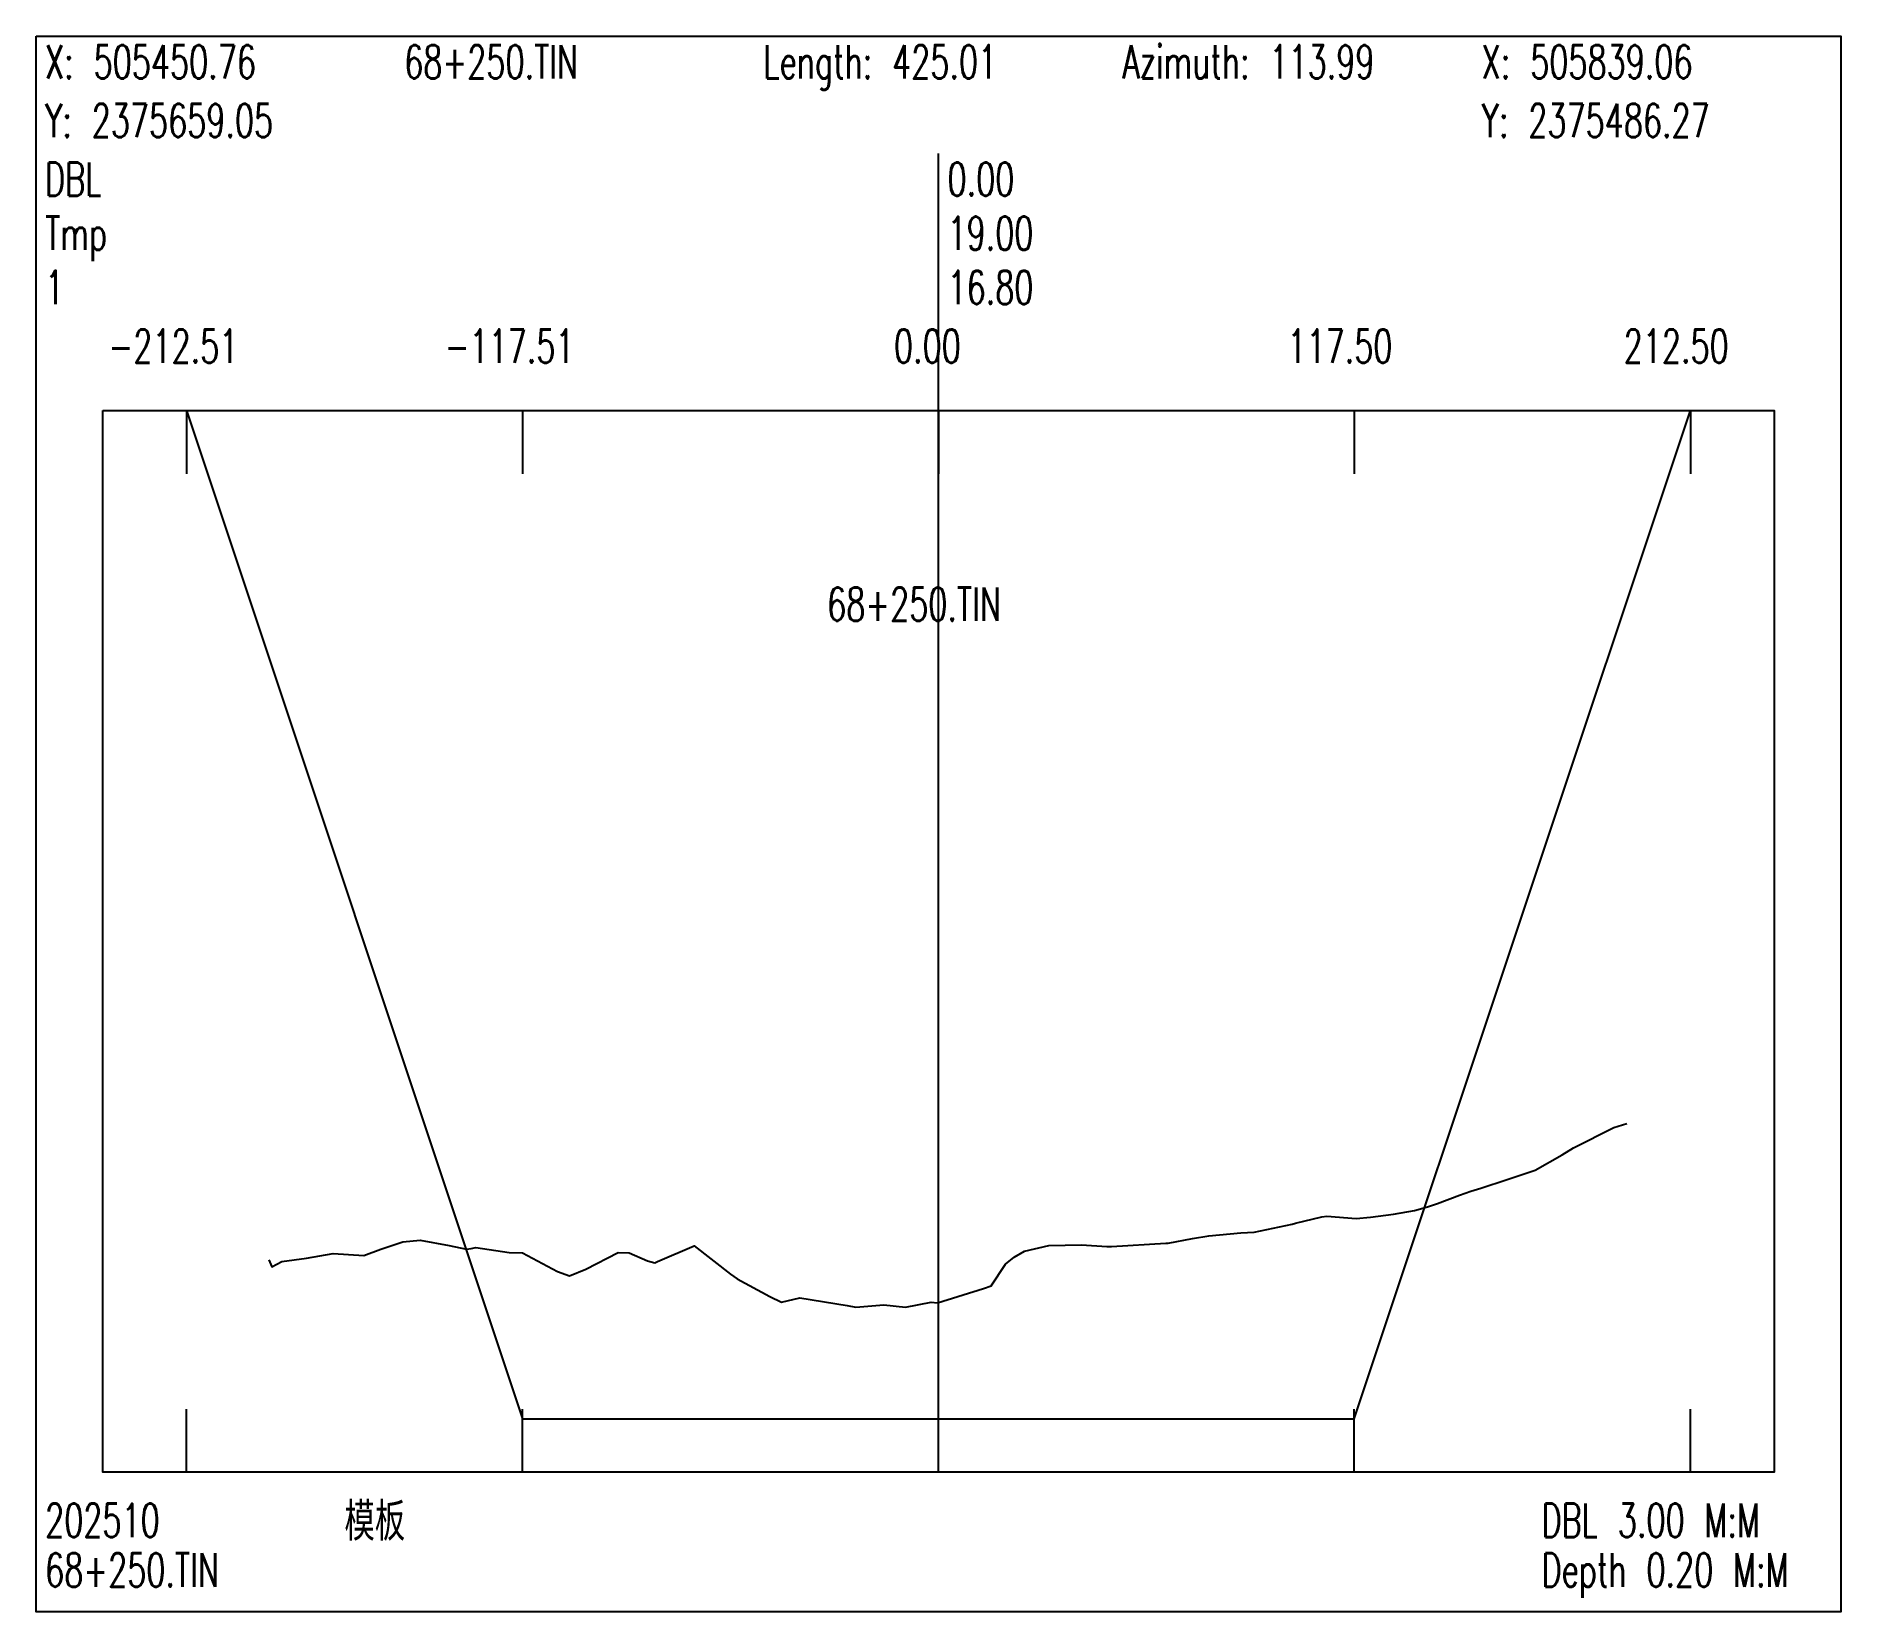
# Model space of a CAD drawing. Extents: x 1 to 171, y -4306 to 0.
# Drawn here: x 1 to 171, y -3118 to -2969.5 of the extents above; entities that cross this region are included whole.
import ezdxf

# ---------------------------------------------------------------- set-up
doc = ezdxf.new("R2010")
doc.units = 0
doc.header["$MEASUREMENT"] = 0
doc.layers.add('LABELS', color=7, linetype='Continuous')
doc.layers.add('XSECTION', color=7, linetype='Continuous')
doc.styles.get("Standard").update_dxf_attribs({"font": 'txt.shx'})

msp = doc.modelspace()

# ---------------------------------------------------------------- texts
at = {"layer": 'LABELS', "color": 0, "width": 0.666667}
for s, height, p in [('X: 505450.76', 3.1482, (1.85, -2973.53)), ('68+250.TIN', 3.148, (35.68, -2973.53)), ('Length: 425.01', 3.1482, (69.51, -2973.53)), ('Azimuth: 113.99', 3.1482, (103.34, -2973.53)), ('X: 505839.06', 3.1482, (137.17, -2973.53)), ('Y: 2375659.05', 3.1482, (1.85, -2979.06)), ('Y: 2375486.27', 3.1482, (137.17, -2979.06)), ('DBL', 3.148, (1.85, -2984.58)), ('0.00', 3.148, (86.85, -2984.58)), ('0.00', 3.148, (86.85, -2984.58)), ('Tmp', 3.148, (1.85, -2989.68)), ('19.00', 3.148, (86.85, -2989.68)), ('19.00', 3.148, (86.85, -2989.68)), ('-212.51', 3.148, (7.82, -3000.31)), ('-117.51', 3.148, (39.49, -3000.31)), ('0.00', 3.148, (81.81, -3000.31)), ('117.50', 3.148, (118.87, -3000.31)), ('212.50', 3.148, (150.54, -3000.31)), ('68+250.TIN', 3.148, (75.51, -3024.63)), ('模板', 3.148, (30.04, -3110.94)), ('DBL 3.00 M:M', 3.1482, (142.81, -3110.94)), ('68+250.TIN', 3.148, (1.85, -3115.62)), ('Depth 0.20 M:M', 3.1482, (142.81, -3115.62))]:
    msp.add_text(s, height=height, dxfattribs=at).set_placement(p)
at = {"layer": 'LABELS', "color": 1, "width": 0.666667}
for s, height, p in [('1', 3.15, (1.85, -2994.78)), ('16.80', 3.148, (86.85, -2994.78)), ('16.80', 3.148, (86.85, -2994.78)), ('202510', 3.148, (1.85, -3110.94))]:
    msp.add_text(s, height=height, dxfattribs=at).set_placement(p)

# ---------------------------------------------------------------- linework, layer by layer
at = {"layer": 'XSECTION', "color": 0, "linetype": 'Continuous'}
for points in [[(1, -2969.53), (171, -2969.53), (171, -3118), (1, -3118), (1, -2969.53)], [(86, -3104.82), (86, -2980.58)], [(86, -3104.82), (86, -2980.58)], [(7.3, -3004.82), (164.71, -3004.82), (164.71, -3104.82), (7.3, -3104.82), (7.3, -3004.82)], [(15.17, -3004.82), (15.17, -3010.76)], [(15.17, -3004.82), (46.83, -3099.82)], [(15.17, -3004.82), (46.83, -3099.82)], [(46.83, -3004.82), (46.83, -3010.76)], [(86, -3004.82), (86, -3010.76)], [(125.17, -3004.82), (125.17, -3010.76)], [(125.17, -3099.82), (156.84, -3004.82)], [(125.17, -3099.82), (156.84, -3004.82)], [(156.84, -3004.82), (156.84, -3010.76)], [(15.17, -3104.82), (15.17, -3098.88)], [(46.83, -3104.82), (46.83, -3098.88)], [(86, -3104.82), (86, -3098.88)], [(125.17, -3104.82), (125.17, -3098.88)], [(156.84, -3104.82), (156.84, -3098.88)], [(46.83, -3099.82), (86, -3099.82)], [(46.83, -3099.82), (46.83, -3099.82)], [(46.83, -3099.82), (86, -3099.82)], [(86, -3099.82), (125.17, -3099.82)], [(86, -3099.82), (125.17, -3099.82)], [(125.17, -3099.82), (125.17, -3099.82)]]:
    msp.add_lwpolyline(points, dxfattribs=at)
at = {"layer": 'XSECTION', "color": 1, "linetype": 'Continuous'}
msp.add_lwpolyline([(22.92, -3084.82), (23.2, -3085.47), (24.16, -3084.97), (26.47, -3084.67), (28.97, -3084.22), (31.87, -3084.42), (33.48, -3083.82), (35.56, -3083.12), (37.17, -3082.97), (39.91, -3083.47), (41.55, -3083.82), (41.97, -3083.77), (42.41, -3083.67), (45.57, -3084.12), (46.83, -3084.17), (50.12, -3085.92), (51.25, -3086.32), (52.77, -3085.72), (55.83, -3084.12), (56.85, -3084.17), (58.58, -3084.92), (59.28, -3085.12), (59.54, -3084.97), (62.98, -3083.52), (66.41, -3086.17), (67.04, -3086.62), (70.12, -3088.27), (71.2, -3088.82), (72.94, -3088.42), (77.39, -3089.12), (78.23, -3089.27), (80.85, -3089.07), (82.89, -3089.27), (85.3, -3088.82), (85.9, -3088.87), (90.24, -3087.52), (90.95, -3087.27), (92.31, -3085.22), (93.14, -3084.57), (94.1, -3084.02), (96.39, -3083.47), (99.46, -3083.42), (101.85, -3083.57), (102.3, -3083.57), (107.42, -3083.27), (107.65, -3083.27), (109.92, -3082.82), (111.46, -3082.57), (114.48, -3082.27), (115.74, -3082.22), (119.33, -3081.47), (119.63, -3081.37), (122.1, -3080.77), (122.57, -3080.72), (125.35, -3080.92), (126.68, -3080.82), (128.85, -3080.52), (130.85, -3080.17), (132.05, -3079.82), (132.99, -3079.52), (135.07, -3078.72), (136.14, -3078.37), (137.09, -3078.07), (137.84, -3077.82), (138.8, -3077.52), (142.21, -3076.37), (144.75, -3074.92), (145.81, -3074.27), (149.62, -3072.37), (150.84, -3071.97)], dxfattribs=at)

msp.set_redraw_order([(e.dxf.handle, doc.entitydb.next_handle()) for e in msp.query("TEXT MTEXT ATTDEF DIMENSION ARC_DIMENSION")])  # texts and dimensions are drawn at this point

doc.saveas('drawing.dxf')
